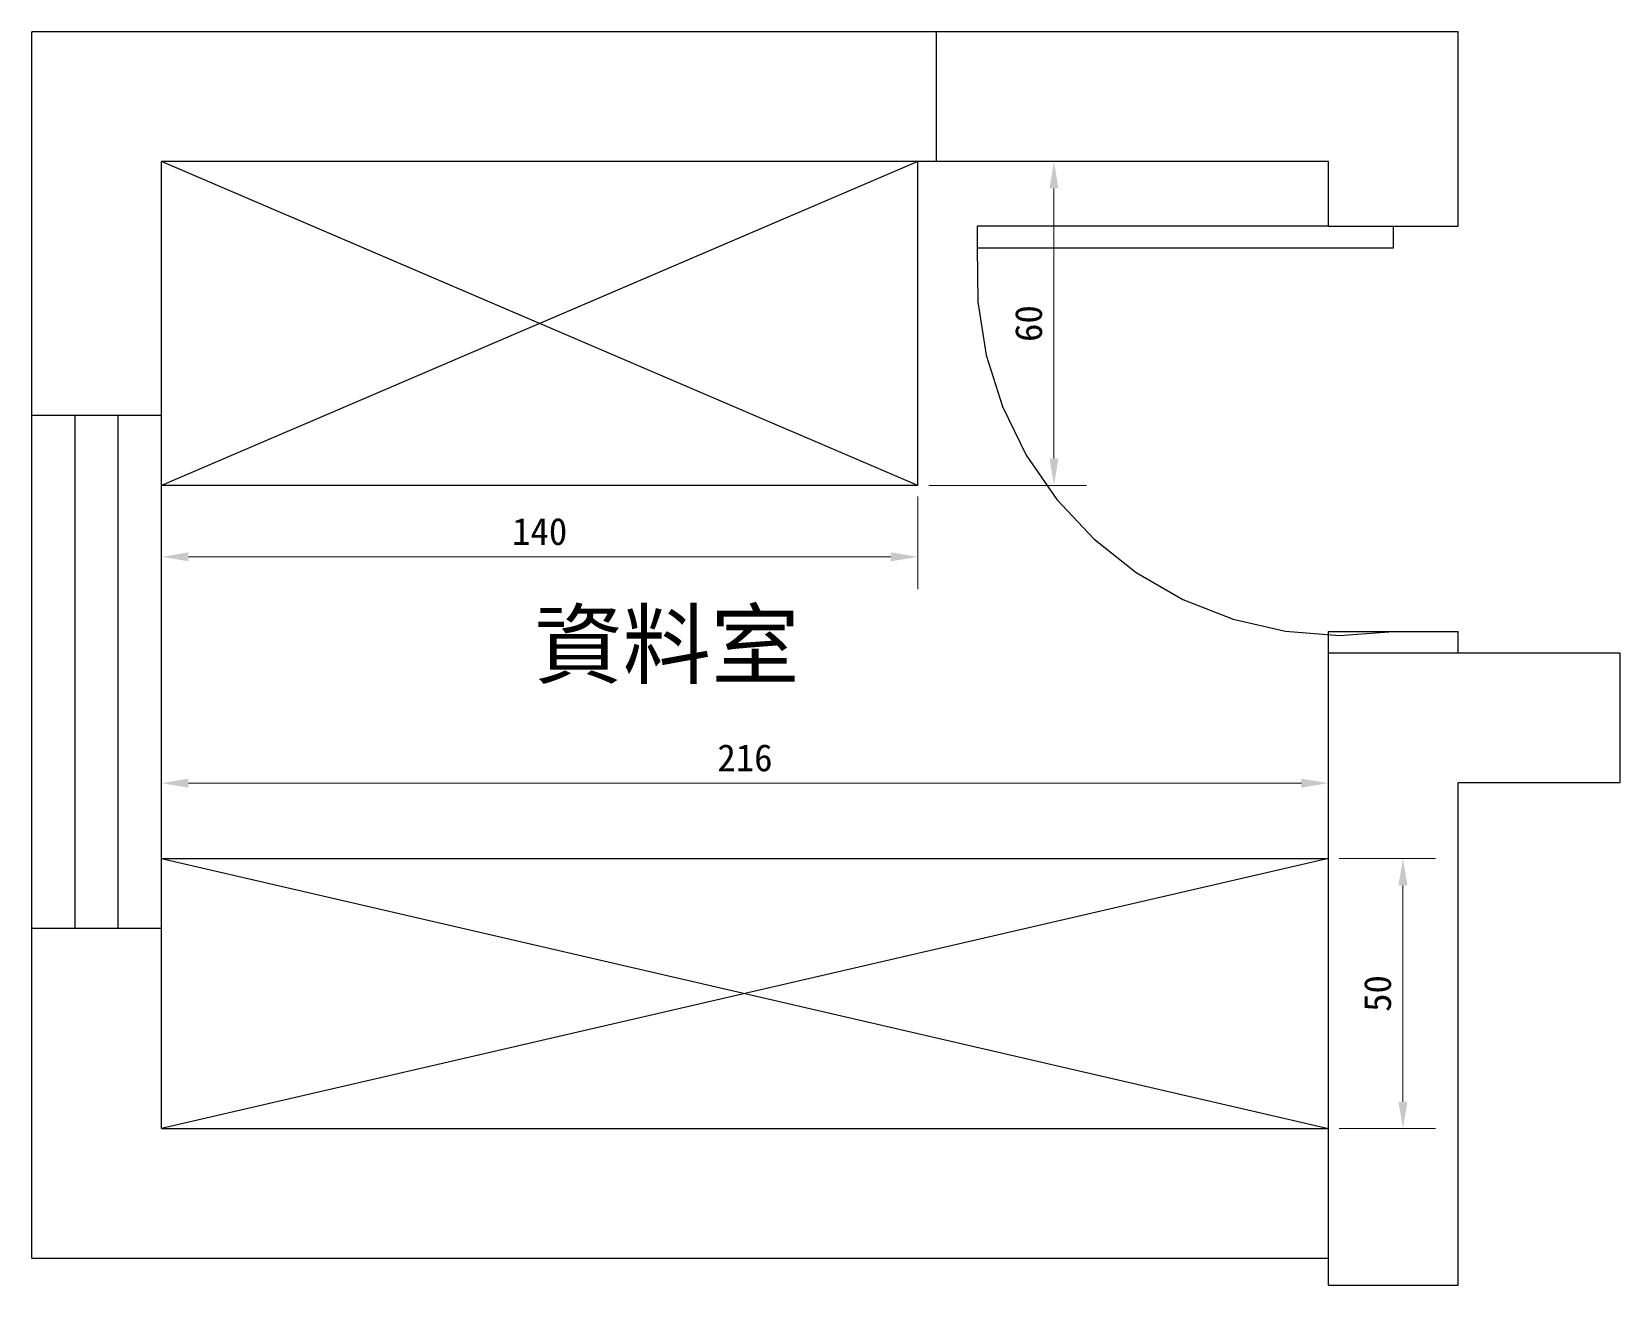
# Model space of a CAD drawing. Header units: centimetres. Extents: x 1966 to 8787, y 7398 to 12383.
# Drawn here: x 6493.1 to 6787.1, y 7585.9 to 7817.9 of the extents above; entities that cross this region are included whole.
import ezdxf

# ---------------------------------------------------------------- set-up
doc = ezdxf.new("R2010")
doc.units = ezdxf.units.CM
doc.header["$PDMODE"] = 35
doc.styles.get("Standard").update_dxf_attribs({"font": 'arial.ttf', "height": 12})
doc.styles.add('文2.5', font='kaiu.ttf', dxfattribs={"height": 2.5})
doc.dimstyles.new('DIM2.5', dxfattribs={"dimtxt": 2.5, "dimasz": 2.5, "dimexe": 3, "dimexo": 1, "dimgap": 1, "dimtad": 1, "dimdec": 1, "dimdsep": 46, "dimtxsty": '文2.5', "dimcen": 0, "dimadec": 0, "dimazin": 0, "dimtfac": 1, "dimtdec": 1, "dimtmove": 0, "dimatfit": 3, "dimfxl": 1, "dimlwd": 15, "dimlwe": 15, "dimarcsym": 0})

msp = doc.modelspace()

# ---------------------------------------------------------------- texts
msp.add_text('資料室', height=12).set_placement((6586.08, 7698.45))

# ---------------------------------------------------------------- blocks, each defined once
blk = doc.blocks.new('*D375')
at = {"color": 0, "linetype": 'Continuous', "lineweight": 15, "transparency": 16777216}
for p, q in [((6517.11, 7731.86), (6517.11, 7714.68)), ((6657.11, 7731.86), (6657.11, 7714.68)), ((6522.11, 7720.68), (6652.11, 7720.68))]:
    blk.add_line(p, q, dxfattribs=at)
at = {"color": 0, "transparency": 16777216}
for points in [[(6522.11, 7721.51), (6522.11, 7719.85), (6517.11, 7720.68)], [(6652.11, 7721.51), (6652.11, 7719.85), (6657.11, 7720.68)]]:
    blk.add_solid(points, dxfattribs=at)
at = {"layer": 'DEFPOINTS', "color": 0, "transparency": 16777216}
for p in [(6517.11, 7733.86), (6657.11, 7733.86), (6657.11, 7720.68)]:
    blk.add_point(p, dxfattribs=at)
at = {"color": 0, "transparency": 16777216, "insert": (6587.11, 7725.34), "char_height": 5, "attachment_point": 5, "style": '文2.5'}
blk.add_mtext('140', dxfattribs=at)
blk = doc.blocks.new('*D376')
at = {"color": 0, "linetype": 'Continuous', "lineweight": 15, "transparency": 16777216}
for p, q in [((6659.11, 7793.86), (6688.3, 7793.86)), ((6682.3, 7738.86), (6682.3, 7788.86)), ((6659.11, 7733.86), (6688.3, 7733.86))]:
    blk.add_line(p, q, dxfattribs=at)
at = {"color": 0, "transparency": 16777216}
for points in [[(6681.47, 7788.86), (6683.13, 7788.86), (6682.3, 7793.86)], [(6681.47, 7738.86), (6683.13, 7738.86), (6682.3, 7733.86)]]:
    blk.add_solid(points, dxfattribs=at)
at = {"layer": 'DEFPOINTS', "color": 0, "transparency": 16777216}
for p in [(6657.11, 7793.86), (6682.3, 7793.86), (6657.11, 7733.86)]:
    blk.add_point(p, dxfattribs=at)
at = {"color": 0, "transparency": 16777216, "insert": (6677.63, 7763.86), "char_height": 5, "attachment_point": 5, "rotation": 90, "style": '文2.5'}
blk.add_mtext('60', dxfattribs=at)
blk = doc.blocks.new('*D377')
at = {"color": 0, "linetype": 'Continuous', "lineweight": 15, "transparency": 16777216}
for p, q in [((6517.11, 7666.86), (6517.11, 7684.79)), ((6733.11, 7666.86), (6733.11, 7684.79)), ((6522.11, 7678.79), (6728.11, 7678.79))]:
    blk.add_line(p, q, dxfattribs=at)
at = {"color": 0, "transparency": 16777216}
for points in [[(6522.11, 7679.63), (6522.11, 7677.96), (6517.11, 7678.79)], [(6728.11, 7679.63), (6728.11, 7677.96), (6733.11, 7678.79)]]:
    blk.add_solid(points, dxfattribs=at)
at = {"layer": 'DEFPOINTS', "color": 0, "transparency": 16777216}
for p in [(6733.11, 7678.79), (6517.11, 7664.86), (6733.11, 7664.86)]:
    blk.add_point(p, dxfattribs=at)
at = {"color": 0, "transparency": 16777216, "insert": (6625.11, 7683.46), "char_height": 5, "attachment_point": 5, "style": '文2.5'}
blk.add_mtext('216', dxfattribs=at)
blk = doc.blocks.new('*D378')
at = {"color": 0, "linetype": 'Continuous', "lineweight": 15, "transparency": 16777216}
for p, q in [((6735.11, 7664.86), (6752.89, 7664.86)), ((6746.89, 7619.86), (6746.89, 7659.86)), ((6735.11, 7614.86), (6752.89, 7614.86))]:
    blk.add_line(p, q, dxfattribs=at)
at = {"color": 0, "transparency": 16777216}
for points in [[(6746.05, 7659.86), (6747.72, 7659.86), (6746.89, 7664.86)], [(6746.05, 7619.86), (6747.72, 7619.86), (6746.89, 7614.86)]]:
    blk.add_solid(points, dxfattribs=at)
at = {"layer": 'DEFPOINTS', "color": 0, "transparency": 16777216}
for p in [(6733.11, 7664.86), (6746.89, 7664.86), (6733.11, 7614.86)]:
    blk.add_point(p, dxfattribs=at)
at = {"color": 0, "transparency": 16777216, "insert": (6742.22, 7639.86), "char_height": 5, "attachment_point": 5, "rotation": 90, "style": '文2.5'}
blk.add_mtext('50', dxfattribs=at)

# ---------------------------------------------------------------- dimensions: what is measured, and where the dimension line sits
for base, p1, p2, picture, middle in [((6682.3, 7793.86), (6657.11, 7733.86), (6657.11, 7793.86), '*D376', (6677.63, 7763.86)), ((6746.89, 7664.86), (6733.11, 7614.86), (6733.11, 7664.86), '*D378', (6742.22, 7639.86))]:
    dim = msp.add_linear_dim(base=base, p1=p1, p2=p2, angle=90, dimstyle='DIM2.5')
    dim.commit()
    dim.dimension.update_dxf_attribs({"geometry": picture, "text_midpoint": middle})
dim = msp.add_linear_dim(base=(6657.11, 7720.68), p1=(6517.11, 7733.86), p2=(6657.11, 7733.86), dimstyle='DIM2.5')
dim.commit()
dim.dimension.update_dxf_attribs({"geometry": '*D375', "text_midpoint": (6587.11, 7720.68), "dimtype": 160})
dim = msp.add_linear_dim(base=(6733.11, 7678.79), p1=(6517.11, 7664.86), p2=(6733.11, 7664.86), dimstyle='DIM2.5')
dim.commit()
dim.dimension.update_dxf_attribs({"geometry": '*D377', "text_midpoint": (6625.11, 7683.46)})

# ---------------------------------------------------------------- linework, layer by layer
for p, q in [((6606.41, 7817.86), (6493.11, 7817.86)), ((6493.11, 7746.86), (6493.11, 7817.86)), ((6618.76, 7817.86), (6606.41, 7817.86)), ((6660.56, 7817.86), (6618.76, 7817.86)), ((6660.56, 7793.86), (6660.56, 7817.86)), ((6733.11, 7817.86), (6660.56, 7817.86)), ((6745.11, 7817.86), (6733.11, 7817.86)), ((6757.11, 7817.86), (6745.11, 7817.86)), ((6757.11, 7781.86), (6757.11, 7817.86)), ((6657.11, 7793.86), (6517.11, 7733.86)), ((6657.11, 7733.86), (6517.11, 7793.86)), ((6733.11, 7793.86), (6517.11, 7793.86)), ((6517.11, 7746.86), (6517.11, 7793.86)), ((6657.11, 7733.86), (6657.11, 7793.86)), ((6733.11, 7781.86), (6733.11, 7793.86)), ((6668.11, 7781.86), (6668.11, 7777.86)), ((6733.11, 7781.86), (6668.11, 7781.86)), ((6733.11, 7781.86), (6745.11, 7781.86)), ((6745.11, 7777.86), (6745.11, 7781.86)), ((6745.11, 7781.86), (6757.11, 7781.86)), ((6668.11, 7777.86), (6668.2, 7767.88)), ((6668.11, 7777.86), (6745.11, 7777.86)), ((6668.2, 7767.88), (6669.77, 7758.01)), ((6669.77, 7758.01), (6672.78, 7748.49)), ((6672.78, 7748.49), (6677.17, 7739.51)), ((6501.11, 7746.86), (6493.11, 7746.86)), ((6493.11, 7651.86), (6493.11, 7746.86)), ((6501.11, 7651.86), (6501.11, 7746.86)), ((6509.11, 7746.86), (6501.11, 7746.86)), ((6509.11, 7651.86), (6509.11, 7746.86)), ((6517.11, 7746.86), (6509.11, 7746.86)), ((6517.11, 7733.86), (6517.11, 7746.86)), ((6677.17, 7739.51), (6682.84, 7731.28)), ((6657.11, 7733.86), (6517.11, 7733.86)), ((6517.11, 7664.86), (6517.11, 7733.86)), ((6682.84, 7731.28), (6689.66, 7723.99)), ((6689.66, 7723.99), (6697.49, 7717.78)), ((6697.49, 7717.78), (6706.14, 7712.8)), ((6706.14, 7712.8), (6715.44, 7709.15)), ((6715.44, 7709.15), (6725.18, 7706.92)), ((6725.18, 7706.92), (6735.14, 7706.15)), ((6733.11, 7706.86), (6745.11, 7706.86)), ((6733.11, 7702.86), (6733.11, 7706.86)), ((6735.14, 7706.15), (6745.11, 7706.86)), ((6745.11, 7706.86), (6757.11, 7706.86)), ((6757.11, 7702.86), (6757.11, 7706.86)), ((6757.11, 7702.86), (6733.11, 7702.86)), ((6733.11, 7664.86), (6733.11, 7702.86)), ((6787.11, 7702.86), (6757.11, 7702.86)), ((6787.11, 7692.86), (6787.11, 7702.86)), ((6787.11, 7688.86), (6787.11, 7692.86)), ((6787.11, 7678.86), (6787.11, 7688.86)), ((6787.11, 7678.86), (6757.11, 7678.86)), ((6757.11, 7585.86), (6757.11, 7678.86)), ((6517.11, 7664.86), (6733.11, 7664.86)), ((6733.11, 7664.86), (6517.11, 7614.86)), ((6517.11, 7664.86), (6733.11, 7614.86)), ((6517.11, 7651.86), (6517.11, 7664.86)), ((6733.11, 7614.86), (6733.11, 7664.86)), ((6501.11, 7651.86), (6493.11, 7651.86)), ((6493.11, 7590.86), (6493.11, 7651.86)), ((6509.11, 7651.86), (6501.11, 7651.86)), ((6517.11, 7651.86), (6509.11, 7651.86)), ((6517.11, 7614.86), (6517.11, 7651.86)), ((6517.11, 7614.86), (6733.11, 7614.86)), ((6733.11, 7590.86), (6733.11, 7614.86)), ((6493.11, 7590.86), (6733.11, 7590.86)), ((6733.11, 7585.86), (6733.11, 7590.86)), ((6733.11, 7585.86), (6741.11, 7585.86)), ((6741.11, 7585.86), (6749.11, 7585.86)), ((6749.11, 7585.86), (6757.11, 7585.86))]:
    msp.add_line(p, q)

msp.set_redraw_order([(e.dxf.handle, doc.entitydb.next_handle()) for e in msp.query("TEXT MTEXT ATTDEF DIMENSION ARC_DIMENSION")])  # texts and dimensions are drawn at this point

doc.saveas('drawing.dxf')
